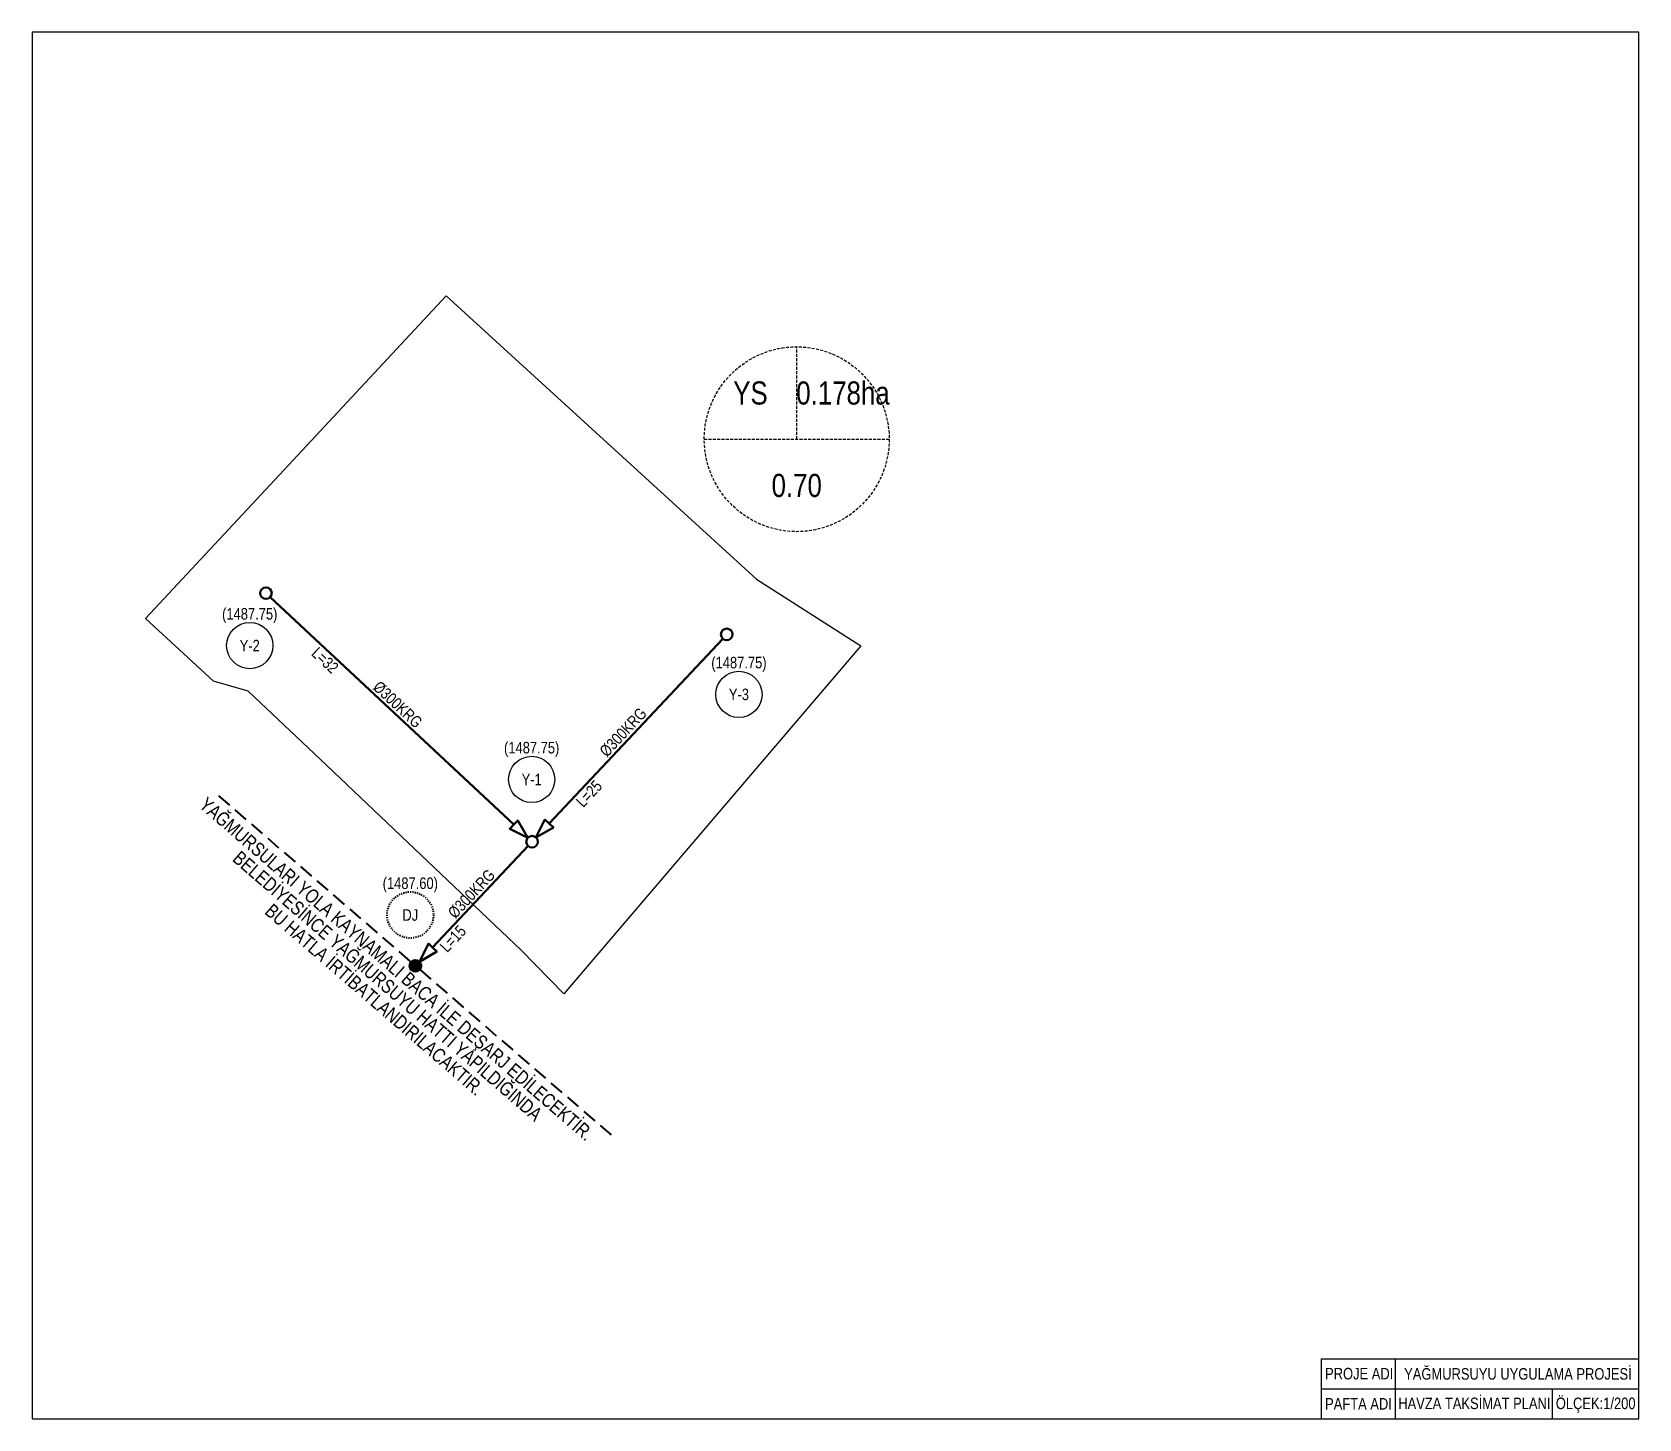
# Model space of a CAD drawing. Header units: millimetres. Extents: x 536434 to 536922, y 4231735 to 4231855.
# Drawn here: x 536614.9 to 536753.9, y 4231734.8 to 4231854.8 of the extents above; entities that cross this region are included whole.
import ezdxf
from ezdxf.enums import TextEntityAlignment as Align

# ---------------------------------------------------------------- set-up
doc = ezdxf.new("R2010")
doc.units = ezdxf.units.MM
doc.linetypes.add('DUZ', pattern=[0])
doc.linetypes.add('HIDDEN', pattern=[0.375, 0.25, -0.125])
doc.layers.add('ANTET', color=7, linetype='DUZ')
doc.layers.add('MURAT_ANTET', color=7, linetype='DUZ')
for name, color, linetype, lineweight in [('baca', 1, 'Continuous', 50), ('bacacirc', 10, 'Continuous', 30), ('bacakapak', 10, 'Continuous', 0), ('bacano', 10, 'Continuous', 0), ('Boru', 10, 'Continuous', 50), ('cap', 1, 'Continuous', 13), ('CERCEVE', 7, 'Continuous', 30), ('Havza', 3, 'HIDDEN', 30), ('Uzunluk', 1, 'Continuous', 13)]:
    doc.layers.add(name, color=color, linetype=linetype, lineweight=lineweight)
doc.styles.add('MAHAL-SON', font='arial.ttf')
doc.styles.get("Standard").update_dxf_attribs({"font": 'swiss.ttf'})
doc.styles.add('TURK', font='arial.ttf', dxfattribs={"width": 0.8, "height": 30})

msp = doc.modelspace()

# ---------------------------------------------------------------- texts
at = {"layer": 'ANTET', "style": 'MAHAL-SON', "width": 0.8}
for s, p in [('PROJE ADI', (536726.74, 4231738.23)), ('YAĞMURSUYU UYGULAMA PROJESİ', (536733.58, 4231738.21)), ('HAVZA TAKSİMAT PLANI', (536733.07, 4231735.66)), ('ÖLÇEK:1/200', (536746.7, 4231735.66)), ('PAFTA ADI', (536726.74, 4231735.62))]:
    msp.add_text(s, height=1, dxfattribs=at).set_placement(p)
at = {"layer": 'bacakapak', "color": 1, "linetype": 'Continuous', "width": 0.8}
for p in [(536633.71, 4231803.98), (536676.03, 4231799.76), (536658.1, 4231792.4)]:
    msp.add_text('(1487.75)', height=1, dxfattribs=at).set_placement(p, align=Align.CENTER)
at = {"layer": 'bacano', "color": 1, "linetype": 'Continuous', "width": 0.8}
for s, p in [('Y-2', (536633.71, 4231801.73)), ('Y-3', (536676.03, 4231797.51)), ('Y-1', (536658.1, 4231790.15))]:
    msp.add_text(s, height=1, dxfattribs=at).set_placement(p, align=Align.MIDDLE_CENTER)
at = {"layer": 'cap', "color": 1, "linetype": 'Continuous', "width": 0.8}
for rotation, p in [(316.9336, (536646.18, 4231796.27)), (46.8049, (536666.37, 4231793.9)), (46.8049, (536653.25, 4231779.92))]:
    msp.add_text('Ø300KRG', height=1, rotation=rotation, dxfattribs=at).set_placement(p, align=Align.CENTER)
at = {"layer": 'Havza', "width": 0.8}
for s, p in [('YS', (536677.03, 4231823.59)), ('0.178ha', (536685.03, 4231823.59)), ('0.70', (536681.03, 4231815.59))]:
    msp.add_text(s, height=2, dxfattribs=at).set_placement(p, align=Align.MIDDLE_CENTER)
at = {"layer": 'MURAT_ANTET', "color": 30, "ltscale": 0.2, "style": 'TURK', "width": 0.8}
for s, p in [('YAĞMURSULARI YOLA KAYNAMALI BACA İLE DEŞARJ EDİLECEKTİR.', (536646.39, 4231773.73)), ('BELEDİYESİNCE YAĞMURSUYU HATTI YAPILDIĞINDA', (536645.73, 4231772.39)), ('BU HATLA İRTİBATLANDIRILACAKTIR.', (536644.6, 4231771.21))]:
    msp.add_text(s, height=1.2, rotation=319.1582, dxfattribs=at).set_placement(p, align=Align.MIDDLE)
at = {"layer": 'MURAT_ANTET', "color": 30, "linetype": 'HIDDEN', "lineweight": 40, "ltscale": 5, "width": 0.8}
msp.add_text('(1487.60)', height=1, dxfattribs=at).set_placement((536647.6, 4231780.67), align=Align.CENTER)
msp.add_text('DJ', height=1, dxfattribs=at).set_placement((536647.6, 4231778.42), align=Align.MIDDLE_CENTER)
at = {"layer": 'Uzunluk', "color": 1, "linetype": 'Continuous', "width": 0.8}
for s, rotation, p in [('L=32', 316.9336, (536640.57, 4231800.83)), ('L=25', 46.8049, (536662.69, 4231789.26)), ('L=15', 46.8049, (536650.92, 4231776.71))]:
    msp.add_text(s, height=1, rotation=rotation, dxfattribs=at).set_placement(p, align=Align.TOP_CENTER)

# ---------------------------------------------------------------- hatches: boundary and pattern name
at = {"layer": 'baca'}
h = msp.add_hatch(color=30, dxfattribs=at)
h.dxf.hatch_style = 1
edge = h.paths.add_edge_path()
edge.add_arc((536648.04, 4231774.02), 0.5, 311.3048, 671.3048)
h.dxf.unprotected_set("ltscale", 0)

# ---------------------------------------------------------------- linework, layer by layer
at = {"layer": 'ANTET'}
for p, q in [((536726.42, 4231734.82), (536726.42, 4231740.02)), ((536726.42, 4231740.02), (536753.88, 4231740.02)), ((536726.42, 4231734.82), (536726.42, 4231740.02)), ((536732.79, 4231740.02), (536732.79, 4231734.82)), ((536732.79, 4231740.02), (536732.79, 4231734.82)), ((536726.42, 4231737.42), (536753.88, 4231737.42)), ((536746.38, 4231737.42), (536746.38, 4231734.82))]:
    msp.add_line(p, q, dxfattribs=at)
at = {"layer": 'baca', "color": 1, "linetype": 'Continuous'}
for centre in [(536635.11, 4231806.27), (536674.97, 4231802.7), (536658.13, 4231784.76)]:
    msp.add_circle(centre, 0.5, dxfattribs=at)
at = {"layer": 'baca', "color": 30}
for centre, radius in [((536648.04, 4231774.02), 0.5), ((536648.35, 4231774.39), 0.00001)]:
    msp.add_circle(centre, radius, dxfattribs=at).dxf.unprotected_set("ltscale", 0)
at = {"layer": 'bacacirc', "color": 1, "linetype": 'Continuous'}
for centre in [(536633.71, 4231801.73), (536676.03, 4231797.51), (536658.1, 4231790.15)]:
    msp.add_circle(centre, 2, dxfattribs=at)
at = {"layer": 'Boru', "color": 1, "linetype": 'Continuous'}
for points in [[(536635.48, 4231805.93), (536656.55, 4231786.24), (536656.2, 4231785.88), (536657.76, 4231785.1), (536656.89, 4231786.61), (536656.55, 4231786.24)], [(536674.63, 4231802.33), (536659.61, 4231786.34), (536659.25, 4231786.68), (536658.47, 4231785.13), (536659.98, 4231786), (536659.61, 4231786.34)], [(536657.79, 4231784.4), (536649.53, 4231775.6), (536649.16, 4231775.94), (536648.39, 4231774.38), (536649.89, 4231775.26), (536649.53, 4231775.6)]]:
    msp.add_lwpolyline(points, dxfattribs=at)
at = {"layer": 'CERCEVE'}
msp.add_lwpolyline([(536614.88, 4231854.82), (536614.88, 4231734.82), (536753.88, 4231734.82), (536753.88, 4231854.82)], close=True, dxfattribs=at)
at = {"layer": 'Havza'}
for p, q in [((536681.03, 4231819.59), (536681.03, 4231827.59)), ((536673.03, 4231819.59), (536689.03, 4231819.59))]:
    msp.add_line(p, q, dxfattribs=at)
at = {"layer": 'Havza', "linetype": 'Continuous'}
msp.add_lwpolyline([(536686.58, 4231801.71), (536660.87, 4231771.61), (536657.2, 4231775.37), (536648.5, 4231783.63), (536639.79, 4231791.89), (536633.56, 4231797.8), (536630.56, 4231798.64), (536624.7, 4231804.09), (536636.28, 4231816.52), (536650.69, 4231832), (536659.66, 4231823.81), (536677.55, 4231807.47), (536686.58, 4231801.71)], close=True, dxfattribs=at)
at = {"layer": 'Havza'}
msp.add_circle((536681.03, 4231819.59), 8, dxfattribs=at)
at = {"layer": 'MURAT_ANTET', "color": 30, "linetype": 'HIDDEN', "lineweight": 40, "ltscale": 5}
for p, q in [((536631.01, 4231788.74), (536647.66, 4231774.35)), ((536648.42, 4231773.69), (536665.08, 4231759.29))]:
    msp.add_line(p, q, dxfattribs=at)
at = {"layer": 'MURAT_ANTET', "color": 30, "linetype": 'HIDDEN', "lineweight": 40}
for centre, radius in [((536647.6, 4231778.42), 2), ((536648.04, 4231774.02), 0.5)]:
    msp.add_circle(centre, radius, dxfattribs=at).dxf.unprotected_set("ltscale", 0)

msp.set_redraw_order([(e.dxf.handle, doc.entitydb.next_handle()) for e in msp.query("TEXT MTEXT ATTDEF DIMENSION ARC_DIMENSION")])  # texts and dimensions are drawn at this point

doc.saveas('drawing.dxf')
